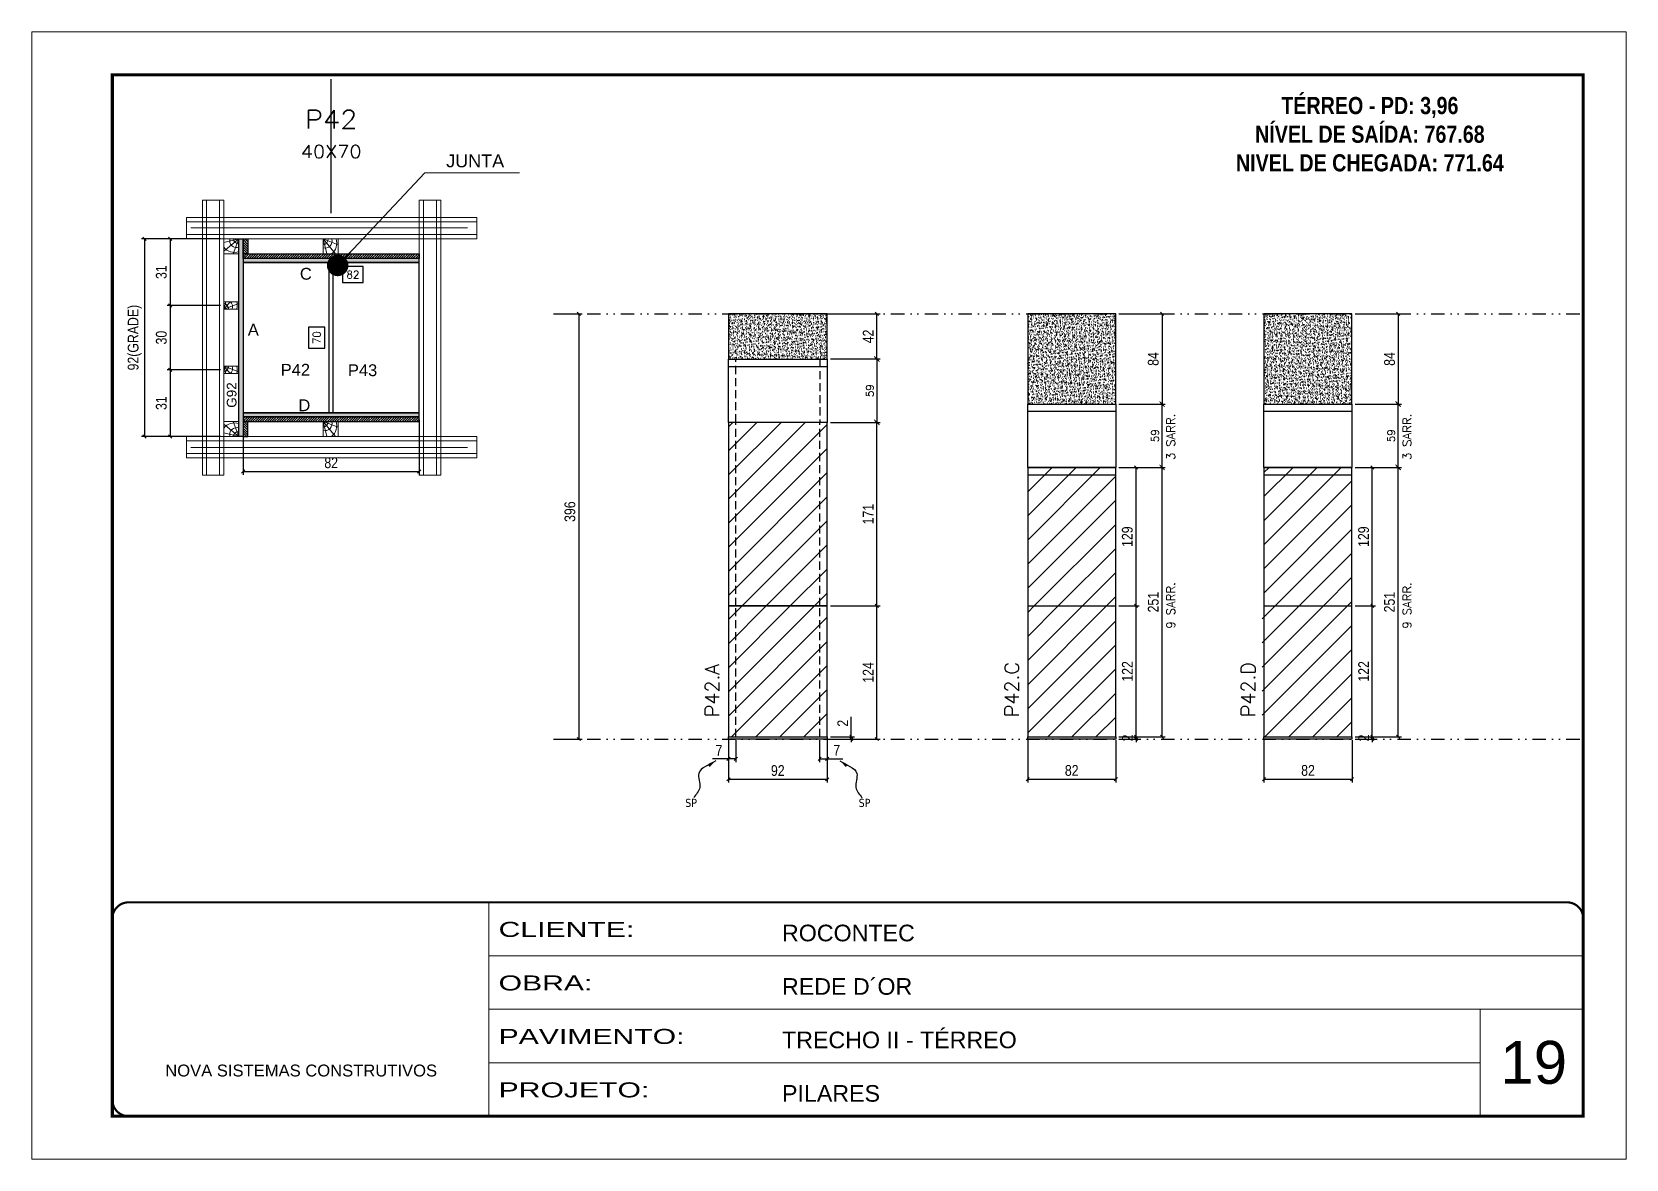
# Model space of a CAD drawing. Extents: x 1945 to 10875, y -3405 to 3369.
# Drawn here: x 5129 to 6614, y -3405 to -2355 of the extents above; entities that cross this region are included whole.
import ezdxf
from ezdxf.enums import TextEntityAlignment as Align

# ---------------------------------------------------------------- set-up
doc = ezdxf.new("R2010")
doc.units = 0
for name, pattern in [('CONTINUO', [0]), ('DASHED', [0.75, 0.5, -0.25]), ('DIVIDE2', [0.625, 0.25, -0.125, 0, -0.125, 0, -0.125]), ('HIDDEN', [0.375, 0.25, -0.125])]:
    doc.linetypes.add(name, pattern=pattern)
for name, color, linetype, lineweight in [('CARIMBO', 255, 'Continuous', 9), ('Folhas', 255, 'Continuous', 9), ('Hachura', 251, 'Continuous', 9), ('Madeira', 126, 'Continuous', 18), ('Perfil Metálico', 224, 'Continuous', 18), ('SARRAFO DE PRESSAO', 251, 'DASHED', 9), ('Texto Seção', 7, 'Continuous', 15)]:
    doc.layers.add(name, color=color, linetype=linetype, lineweight=lineweight)
for name, color, linetype in [('CHAPA', 1, 'Continuous'), ('COTA', 241, 'Continuous'), ('cotas', 4, 'Continuous'), ('MEIO_PONT', 93, 'Continuous'), ('NOMENCLATURA', 7, 'Continuous'), ('Nível', 160, 'Continuous'), ('Painéis', 200, 'Continuous'), ('SARR_2.2x7', 40, 'Continuous'), ('SARRAFO', 251, 'Continuous'), ('Sarrafo de Pressão', 42, 'HIDDEN'), ('texto', 7, 'Continuous'), ('Texto de Titulo', 7, 'Continuous'), ('Texto Qtd Sarr', 242, 'Continuous'), ('TEXTO_GERAL', 7, 'Continuous')]:
    doc.layers.add(name, color=color, linetype=linetype)
doc.styles.add('ARIAL', font='arial.ttf')
doc.styles.add('COTA TECNICA', font='techl___.ttf', dxfattribs={"height": 10})
doc.styles.add('COTA TECNICA 2X', font='techl___.ttf', dxfattribs={"height": 10})
doc.styles.add('COTA TECNICA-50', font='techl___.ttf', dxfattribs={"height": 10})
doc.styles.add('REGUA-120', font='ROMANS.shx', dxfattribs={"height": 15})
doc.styles.add('ROMANC', font='techb___.ttf', dxfattribs={"height": 2.5})
doc.styles.add('ROMANS', font='romans.shx')
doc.styles.add('SANSSERIF', font='sas_____.pfb')
doc.styles.get("Standard").update_dxf_attribs({"font": 'arial.ttf'})
doc.styles.add('Tecnologia', font='')
doc.styles.get('Tecnologia').set_extended_font_data('Forgotten Futurist')
doc.dimstyles.new('3x', dxfattribs={"dimtxt": 10, "dimasz": 5, "dimexe": 7, "dimexo": 5, "dimgap": 4, "dimtad": 1, "dimdec": 4, "dimlfac": 0.333333, "dimdsep": 46, "dimtxsty": 'Standard', "dimblk": 'DOT', "dimcen": 0.09, "dimclrd": 1, "dimclre": 1, "dimclrt": 2, "dimadec": 0, "dimazin": 2, "dimtfac": 1, "dimtdec": 4, "dimtmove": 0, "dimatfit": 3, "dimldrblk": 'DOT', "dimfxl": 1, "dimtolj": 1, "dimtzin": 0, "dimlwd": 9, "dimlwe": 9, "dimarcsym": 0})
doc.dimstyles.new('COTA PAINEL-50', dxfattribs={"dimtxt": 10, "dimasz": 3, "dimexe": 3, "dimexo": 3, "dimgap": 3, "dimtad": 1, "dimdec": 1, "dimzin": 12, "dimdsep": 46, "dimtxsty": 'COTA TECNICA-50', "dimblk1": 'OBLIQUE', "dimblk2": 'OBLIQUE', "dimsah": 1, "dimcen": 0.9, "dimclrd": 4, "dimclre": 4, "dimclrt": 240, "dimadec": 1, "dimazin": 3, "dimtfac": 1, "dimtdec": 1, "dimtmove": 0, "dimatfit": 3, "dimfxl": 1, "dimtolj": 1, "dimtzin": 12, "dimarcsym": 0})
doc.dimstyles.new('Cota Paínel', dxfattribs={"dimtxt": 7, "dimasz": 5, "dimexe": 3, "dimexo": 3, "dimgap": 3, "dimtad": 1, "dimdec": 1, "dimzin": 12, "dimdsep": 46, "dimtxsty": 'ROMANS', "dimblk": 'ARCHTICK', "dimcen": 0, "dimclrd": 4, "dimclre": 4, "dimclrt": 1, "dimadec": 1, "dimazin": 3, "dimtfac": 1, "dimtdec": 1, "dimtmove": 0, "dimatfit": 3, "dimldrblk": 'OBLIQUE', "dimfxl": 1, "dimtolj": 1, "dimtzin": 12, "dimarcsym": 0})
doc.dimstyles.new('PAINEL', dxfattribs={"dimtxt": 10, "dimasz": 3, "dimexe": 3, "dimexo": 3, "dimgap": 3, "dimtad": 1, "dimdec": 1, "dimzin": 12, "dimdsep": 46, "dimtxsty": 'COTA TECNICA', "dimblk1": 'OBLIQUE', "dimblk2": 'OBLIQUE', "dimsah": 1, "dimcen": 0.9, "dimclrd": 4, "dimclre": 4, "dimclrt": 240, "dimadec": 1, "dimazin": 3, "dimtfac": 1, "dimtdec": 1, "dimtmove": 0, "dimatfit": 3, "dimfxl": 1, "dimtolj": 1, "dimtzin": 12, "dimarcsym": 0})
doc.dimstyles.new('SECAO PILAR', dxfattribs={"dimtxt": 10, "dimasz": 3, "dimexe": 3, "dimexo": 3, "dimgap": 3, "dimtad": 1, "dimdec": 1, "dimlfac": 0.5, "dimzin": 12, "dimdsep": 46, "dimtxsty": 'COTA TECNICA 2X', "dimblk1": 'OBLIQUE', "dimblk2": 'OBLIQUE', "dimsah": 1, "dimcen": 0.9, "dimclrd": 256, "dimclre": 256, "dimclrt": 256, "dimadec": 1, "dimazin": 3, "dimtfac": 1, "dimtdec": 1, "dimtmove": 0, "dimatfit": 3, "dimfxl": 1, "dimtolj": 1, "dimtzin": 12, "dimarcsym": 0})
doc.dimstyles.new('SECÇÃO 2', dxfattribs={"dimtxt": 7, "dimasz": 6, "dimexe": 0.18, "dimexo": 2, "dimgap": -4, "dimtad": 3, "dimdec": 1, "dimlfac": 0.5, "dimzin": 12, "dimdsep": 46, "dimtxsty": 'ROMANS', "dimblk": 'ARCHTICK', "dimcen": 0.09, "dimse1": 1, "dimse2": 1, "dimsd1": 1, "dimsd2": 1, "dimclrd": 180, "dimclre": 5, "dimclrt": 1, "dimadec": 0, "dimazin": 3, "dimtfac": 1, "dimtdec": 1, "dimtofl": 0, "dimtmove": 0, "dimatfit": 3, "dimldrblk": 'ARCHTICK', "dimfxl": 1, "dimtolj": 1, "dimtzin": 0, "dimarcsym": 0})
doc.dimstyles.get("Standard").update_dxf_attribs({"dimtxt": 0.18, "dimasz": 0.18, "dimexe": 0.18, "dimexo": 0.0625, "dimgap": 0.09, "dimtad": 0, "dimtih": 1, "dimtoh": 1, "dimdec": 4, "dimzin": 0, "dimdsep": 46, "dimtxsty": 'Standard', "dimcen": 0.09, "dimadec": 0, "dimazin": 0, "dimtfac": 1, "dimtdec": 4, "dimtofl": 0, "dimtmove": 0, "dimatfit": 3, "dimfxl": 1, "dimtolj": 1, "dimtzin": 0, "dimarcsym": 0})
pattern_1 = [(45, (-127013.754, -34148.98), (-11.2253202, 11.2253202), [])]
pattern_2 = [(45, (-127168.287, -34148.98), (-11.2253202, 11.2253202), [])]
pattern_3 = [(50, (-92.494, 59), (5.46554, -0.4781726), [0.5715, -6.2865]), (355, (-92.494, 59), (-1.0573026, 5.7317054), [0.4572, -5.0292175]), (100.451445, (-92.0387, 58.96), (4.4082374, 5.2535326), [0.4857003, -5.3427073]), (46.1842, (-92.494, 60.524), (8.132371, -1.26127), [0.85725, -9.42975]), (96.63556, (-91.8164, 60.419), (7.122124, 7.422784), [0.728551, -8.014068]), (351.18415, (-92.494, 60.524), (7.122124, 7.422784), [0.685799, -7.543792]), (21, (-91.732, 60.143), (4.5484317, -3.067956), [0.5715, -6.2865]), (326, (-91.732, 60.143), (1.854061, 5.525639), [0.4572, -5.0292]), (71.451445, (-91.353, 59.8873), (6.4024926, 2.457683), [0.4857003, -5.342698]), (37.5, (-92.4941, 59), (0.0926581, 2.53665117), [0, -4.96824, 0, -5.1054, 0, -5.04825]), (7.5, (-92.494, 59), (2.0045899, 3.0054172), [0, -2.91084, 0, -4.85394, 0, -1.92405]), (327.5, (-94.1934, 59), (4.06771786, -0.1718623), [0, -1.905, 0, -5.9436, 0, -7.8867]), (317.5, (-94.9554, 59), (4.4438754, 0.7627947), [0, -2.4765, 0, -3.94716, 0, -5.6007])]
pattern_4 = [(45, (14894.4541, 20178.4857), (-1.12253202, 1.12253202), [])]

msp = doc.modelspace()

# ---------------------------------------------------------------- texts
at = {"color": 0, "linetype": 'Continuous', "ltscale": 5, "style": 'ARIAL'}
msp.add_text('JUNTA', height=12, dxfattribs=at).set_placement((5514.62, -2480.65))
at = {"layer": 'CARIMBO', "style": 'ARIAL'}
msp.add_text('19', height=40, dxfattribs=at).set_placement((6496.57, -3334.36))
at = {"layer": 'NOMENCLATURA', "color": 2, "insert": (6375.03, -2388.44), "char_height": 16, "attachment_point": 2, "style": 'ROMANC'}
msp.add_mtext_dynamic_manual_height_columns('\\PTÉRREO - PD: 3,96\\PNÍVEL DE SAÍDA: 767.68\\PNIVEL DE CHEGADA: 771.64', width=300.2766, gutter_width=1, heights=[0], dxfattribs=at)
at = {"layer": 'texto', "color": 0, "char_height": 7.5, "attachment_point": 5}
for insert in [(5742.74, -3072.71), (5904.29, -3072.71)]:
    msp.add_mtext('{\\fTahoma|b0|i0|c0|p34;\\C4;SP}', dxfattribs=dict(at, insert=insert))
at = {"layer": 'Texto Seção', "linetype": 'Continuous', "style": 'ROMANS'}
for s, p in [('3 SARR.', (6193.56, -2753.34)), ('3 SARR.', (6413.63, -2753.34)), ('9 SARR.', (6193.56, -2910.3)), ('9 SARR.', (6413.63, -2910.3))]:
    msp.add_text(s, height=8, rotation=90, dxfattribs=at).set_placement(p)
at = {"layer": 'Texto Seção', "char_height": 13, "width": 285.3299, "attachment_point": 7, "rotation": 90, "style": 'REGUA-120'}
for s, insert in [('P42.A', (5768.97, -2992.75)), ('P42.C', (6047.96, -2992.75)), ('P42.D', (6268.03, -2992.75))]:
    msp.add_mtext(s, dxfattribs=dict(at, insert=insert))
at = {"layer": 'TEXTO_GERAL', "style": 'ARIAL'}
for s, p in [('C', (5383.91, -2579.82)), ('A', (5334.96, -2631.88)), ('P42', (5374.14, -2669.21)), ('P43', (5436.76, -2669.65)), ('D', (5382.51, -2702.32))]:
    msp.add_text(s, height=11, dxfattribs=at).set_placement(p, align=Align.MIDDLE_CENTER)
at = {"layer": 'TEXTO_GERAL', "color": 0, "linetype": 'Continuous', "style": 'SANSSERIF'}
msp.add_text('G92', height=9, rotation=90, dxfattribs=at).set_placement((5314.77, -2704.66), align=Align.MIDDLE_LEFT)

# ---------------------------------------------------------------- blocks, each defined once
blk = doc.blocks.new('9999999999')
at = {"color": 30, "linetype": 'CONTINUO'}
for p, q in [((98564.6, 34230.2), (98564.6, 34429.4)), ((98564.6, 34379.6), (99584, 34379.6)), ((98564.6, 34329.8), (99488, 34329.8)), ((99584, 34329.8), (99488, 34329.8)), ((99488, 34329.8), (99488, 34230.2)), ((98564.6, 34280), (99488, 34280))]:
    blk.add_line(p, q, dxfattribs=at)
at = {"color": 30, "linetype": 'CONTINUO', "const_width": 2}
blk.add_lwpolyline([(99584, 34230.2), (99584, 34414.4, 0.414214), (99569, 34429.4), (98229, 34429.4, 0.414214), (98214, 34414.4), (98214, 34245.2, 0.414214), (98229, 34230.2), (99584, 34230.2)], format="xyb", dxfattribs=at)
at = {"layer": 'Folhas'}
blk.add_lwpolyline([(98139, 34190.2), (99624, 34190.2), (99624, 35240.2), (98139, 35240.2)], close=True, dxfattribs=at)
at = {"layer": 'Folhas', "color": 30, "const_width": 3}
blk.add_lwpolyline([(98214, 34230.2), (99584, 34230.2), (99584, 35200.2), (98214, 35200.2)], close=True, dxfattribs=at)
at = {"color": 7, "linetype": 'Continuous', "ltscale": 5, "style": 'ARIAL'}
for s, height, p in [('ROCONTEC', 15.48, (98837.7, 34393.1)), ('REDE D´OR', 15.48, (98837.7, 34343.3)), ('TRECHO II - TÉRREO', 15.483, (98837.7, 34293.5)), ('NOVA SISTEMAS CONSTRUTIVOS', 11.059, (98263.2, 34267.2)), ('PILARES', 15.48, (98837.7, 34243.7))]:
    blk.add_text(s, height=height, dxfattribs=at).set_placement(p)
at = {"layer": 'Folhas', "color": 7, "style": 'Tecnologia', "width": 1.5}
for s, p in [('CLIENTE:', (98573.7, 34397.2)), ('OBRA:', (98573.7, 34347.3)), ('PAVIMENTO:', (98573.7, 34297.5)), ('PROJETO:', (98573.7, 34247.7))]:
    blk.add_text(s, height=14, dxfattribs=at).set_placement(p)
blk = doc.blocks.new('_Oblique')
at = {"color": 0, "linetype": 'ByBlock', "lineweight": -2}
blk.add_line((-0.5, -0.5), (0.5, 0.5), dxfattribs=at)
blk = doc.blocks.new('*D538')
at = {"layer": 'cotas', "color": 4, "linetype": 'ByBlock', "lineweight": -2, "transparency": 16777216}
for p, q in [((5617.5, -2617.2), (5641.2, -2617.2)), ((5638.2, -2617.2), (5638.2, -3013.2)), ((5617.5, -3013.2), (5641.2, -3013.2))]:
    blk.add_line(p, q, dxfattribs=at)
at = {"layer": 'Defpoints', "color": 0, "linetype": 'ByBlock', "transparency": 16777216}
for p in [(5614.5, -2617.2), (5614.5, -3013.2), (5638.2, -3013.2)]:
    blk.add_point(p, dxfattribs=at)
at = {"layer": 'cotas', "color": 4, "linetype": 'ByBlock', "lineweight": -2, "transparency": 16777216, "xscale": 3, "yscale": 3, "zscale": 3}
for p, rotation in [((5638.2, -2617.2), 90), ((5638.2, -3013.2), 270)]:
    blk.add_blockref('_Oblique', p, dxfattribs=dict(at, rotation=rotation))
at = {"layer": 'cotas', "color": 240, "linetype": 'ByBlock', "transparency": 16777216, "insert": (5629.9, -2801.4), "char_height": 10, "attachment_point": 5, "rotation": 90, "style": 'COTA TECNICA'}
blk.add_mtext('\\A1;396', dxfattribs=at)
blk = doc.blocks.new('*D487')
at = {"layer": 'COTA', "color": 4, "lineweight": -2, "transparency": 16777216}
for p, q in [((5777.5, -3014.2), (5777.5, -3053.7)), ((5869.5, -3014.2), (5869.5, -3053.7)), ((5777.5, -3050.7), (5869.5, -3050.7))]:
    blk.add_line(p, q, dxfattribs=at)
at = {"layer": 'Defpoints', "color": 0, "transparency": 16777216}
for p in [(5777.5, -3011.2), (5869.5, -3011.2), (5869.5, -3050.7)]:
    blk.add_point(p, dxfattribs=at)
at = {"layer": 'COTA', "color": 4, "lineweight": -2, "transparency": 16777216, "xscale": 3, "yscale": 3, "zscale": 3, "rotation": 180}
blk.add_blockref('_Oblique', (5777.5, -3050.7), dxfattribs=at)
at = {"layer": 'COTA', "color": 4, "lineweight": -2, "transparency": 16777216, "xscale": 3, "yscale": 3, "zscale": 3}
blk.add_blockref('_Oblique', (5869.5, -3050.7), dxfattribs=at)
at = {"layer": 'COTA', "color": 240, "transparency": 16777216, "insert": (5823.5, -3042.6), "char_height": 10, "attachment_point": 5, "style": 'COTA TECNICA'}
blk.add_mtext('\\A1;92', dxfattribs=at)
blk = doc.blocks.new('*D488')
at = {"layer": 'COTA', "color": 4, "lineweight": -2, "transparency": 16777216}
for p, q in [((5872.5, -2617.2), (5918.8, -2617.2)), ((5915.8, -2659.2), (5915.8, -2617.2)), ((5872.5, -2659.2), (5918.8, -2659.2))]:
    blk.add_line(p, q, dxfattribs=at)
at = {"layer": 'Defpoints', "color": 0, "transparency": 16777216}
for p in [(5869.5, -2617.2), (5915.8, -2617.2), (5869.5, -2659.2)]:
    blk.add_point(p, dxfattribs=at)
at = {"layer": 'COTA', "color": 4, "lineweight": -2, "transparency": 16777216, "xscale": 3, "yscale": 3, "zscale": 3}
for p, rotation in [((5915.8, -2617.2), 90), ((5915.8, -2659.2), 270)]:
    blk.add_blockref('_Oblique', p, dxfattribs=dict(at, rotation=rotation))
at = {"layer": 'COTA', "color": 240, "transparency": 16777216, "insert": (5907.7, -2638.2), "char_height": 10, "attachment_point": 5, "rotation": 90, "style": 'COTA TECNICA'}
blk.add_mtext('\\A1;42', dxfattribs=at)
blk = doc.blocks.new('*D489')
at = {"layer": 'COTA', "color": 4, "lineweight": -2, "transparency": 16777216}
for p, q in [((5784.5, -3014.2), (5784.5, -3034.7)), ((5777.5, -3016.2), (5777.5, -3034.7)), ((5777.5, -3031.7), (5762.8, -3031.7)), ((5784.5, -3031.7), (5777.5, -3031.7))]:
    blk.add_line(p, q, dxfattribs=at)
at = {"layer": 'Defpoints', "color": 0, "transparency": 16777216}
for p in [(5777.5, -3013.2), (5784.5, -3011.2), (5777.5, -3031.7)]:
    blk.add_point(p, dxfattribs=at)
at = {"layer": 'COTA', "color": 4, "lineweight": -2, "transparency": 16777216, "xscale": 3, "yscale": 3, "zscale": 3, "rotation": 180}
blk.add_blockref('_Oblique', (5777.5, -3031.7), dxfattribs=at)
at = {"layer": 'COTA', "color": 4, "lineweight": -2, "transparency": 16777216, "xscale": 3, "yscale": 3, "zscale": 3}
blk.add_blockref('_Oblique', (5784.5, -3031.7), dxfattribs=at)
at = {"layer": 'COTA', "color": 240, "transparency": 16777216, "insert": (5768.7, -3023.7), "char_height": 10, "attachment_point": 5, "style": 'COTA TECNICA-50'}
blk.add_mtext('\\A1;7', dxfattribs=at)
blk = doc.blocks.new('*D490')
at = {"layer": 'COTA', "color": 4, "lineweight": -2, "transparency": 16777216}
for p, q in [((5862.5, -3014.2), (5862.5, -3034.7)), ((5869.5, -3016.2), (5869.5, -3034.7)), ((5862.5, -3031.7), (5869.5, -3031.7)), ((5869.5, -3031.7), (5884.2, -3031.7))]:
    blk.add_line(p, q, dxfattribs=at)
at = {"layer": 'Defpoints', "color": 0, "transparency": 16777216}
for p in [(5862.5, -3011.2), (5869.5, -3013.2), (5869.5, -3031.7)]:
    blk.add_point(p, dxfattribs=at)
at = {"layer": 'COTA', "color": 4, "lineweight": -2, "transparency": 16777216, "xscale": 3, "yscale": 3, "zscale": 3, "rotation": 180}
blk.add_blockref('_Oblique', (5862.5, -3031.7), dxfattribs=at)
at = {"layer": 'COTA', "color": 4, "lineweight": -2, "transparency": 16777216, "xscale": 3, "yscale": 3, "zscale": 3}
blk.add_blockref('_Oblique', (5869.5, -3031.7), dxfattribs=at)
at = {"layer": 'COTA', "color": 240, "transparency": 16777216, "insert": (5878.4, -3023.7), "char_height": 10, "attachment_point": 5, "style": 'COTA TECNICA-50'}
blk.add_mtext('\\A1;7', dxfattribs=at)
blk = doc.blocks.new('*D491')
at = {"layer": 'COTA', "color": 4, "lineweight": -2, "transparency": 16777216}
for p, q in [((5872.5, -2889.2), (5918.8, -2889.2)), ((5915.8, -3013.2), (5915.8, -2889.2)), ((5872.5, -3013.2), (5918.8, -3013.2))]:
    blk.add_line(p, q, dxfattribs=at)
at = {"layer": 'Defpoints', "color": 0, "transparency": 16777216}
for p in [(5869.5, -2889.2), (5915.8, -2889.2), (5869.5, -3013.2)]:
    blk.add_point(p, dxfattribs=at)
at = {"layer": 'COTA', "color": 4, "lineweight": -2, "transparency": 16777216, "xscale": 3, "yscale": 3, "zscale": 3}
for p, rotation in [((5915.8, -2889.2), 90), ((5915.8, -3013.2), 270)]:
    blk.add_blockref('_Oblique', p, dxfattribs=dict(at, rotation=rotation))
at = {"layer": 'COTA', "color": 240, "transparency": 16777216, "insert": (5907.7, -2951.2), "char_height": 10, "attachment_point": 5, "rotation": 90, "style": 'COTA TECNICA-50'}
blk.add_mtext('\\A1;124', dxfattribs=at)
blk = doc.blocks.new('*D492')
at = {"layer": 'COTA', "color": 4, "lineweight": -2, "transparency": 16777216}
for p, q in [((5892, -3011.2), (5892, -2992.4)), ((5872.5, -3011.2), (5895, -3011.2)), ((5872.5, -3013.2), (5895, -3013.2)), ((5892, -3013.2), (5892, -3011.2)), ((5892, -3013.2), (5892, -3016.2))]:
    blk.add_line(p, q, dxfattribs=at)
at = {"layer": 'Defpoints', "color": 0, "transparency": 16777216}
for p in [(5869.5, -3011.2), (5869.5, -3013.2), (5892, -3013.2)]:
    blk.add_point(p, dxfattribs=at)
at = {"layer": 'COTA', "color": 4, "lineweight": -2, "transparency": 16777216, "xscale": 3, "yscale": 3, "zscale": 3}
for p, rotation in [((5892, -3011.2), 270), ((5892, -3013.2), 90)]:
    blk.add_blockref('_Oblique', p, dxfattribs=dict(at, rotation=rotation))
at = {"layer": 'COTA', "color": 240, "transparency": 16777216, "insert": (5884, -2998.5), "char_height": 10, "attachment_point": 5, "rotation": 90, "style": 'COTA TECNICA-50'}
blk.add_mtext('\\A1;2', dxfattribs=at)
blk = doc.blocks.new('*D493')
at = {"layer": 'COTA', "color": 180, "lineweight": -2, "transparency": 16777216}
for p, q in [((5401.5, -2629.7), (5386.5, -2629.7)), ((5386.5, -2629.7), (5386.5, -2649)), ((5401.5, -2649), (5401.5, -2629.7)), ((5386.5, -2649), (5401.5, -2649))]:
    blk.add_line(p, q, dxfattribs=at)
at = {"layer": 'Defpoints', "color": 0, "transparency": 16777216}
for p in [(5325.5, -2569.3), (5325.5, -2709.3), (5405.5, -2709.3)]:
    blk.add_point(p, dxfattribs=at)
at = {"layer": 'COTA', "color": 1, "transparency": 16777216, "insert": (5394, -2639.3), "char_height": 7, "attachment_point": 5, "rotation": 90, "style": 'ROMANS'}
blk.add_mtext('\\A1;70', dxfattribs=at)
blk = doc.blocks.new('_ArchTick')
at = {"color": 0, "linetype": 'ByBlock', "const_width": 0.15}
blk.add_lwpolyline([(-0.5, -0.5), (0.5, 0.5)], dxfattribs=at)
blk = doc.blocks.new('*D494')
at = {"layer": 'COTA', "color": 180, "lineweight": -2, "transparency": 16777216}
for p, q in [((5437.4, -2573.1), (5418, -2573.1)), ((5418, -2573.1), (5418, -2588.1)), ((5437.4, -2588.1), (5437.4, -2573.1)), ((5418, -2588.1), (5437.4, -2588.1))]:
    blk.add_line(p, q, dxfattribs=at)
at = {"layer": 'Defpoints', "color": 0, "transparency": 16777216}
for p in [(5325.5, -2569.3), (5489.5, -2569.3), (5489.5, -2592.1)]:
    blk.add_point(p, dxfattribs=at)
at = {"layer": 'COTA', "color": 1, "transparency": 16777216, "insert": (5427.7, -2580.6), "char_height": 7, "attachment_point": 5, "style": 'ROMANS'}
blk.add_mtext('\\A1;82', dxfattribs=at)
blk = doc.blocks.new('titulo1')
at = {"layer": 'Defpoints', "color": 252, "linetype": 'HIDDEN', "ltscale": 2}
blk.add_line((0, 0), (0, 125), dxfattribs=at)
at = {"layer": 'Defpoints', "style": 'ROMANS', "oblique": 15}
blk.add_attdef('FOLHA', text='', height=10, dxfattribs=at).set_placement((0, 15.6), align=Align.MIDDLE_CENTER)
at = {"layer": 'Texto Qtd Sarr', "color": 3, "style": 'ROMANS', "oblique": 15}
for tag, height, p in [('TITULO', 17, (0, 71.4)), ('SEÇÃO', 12, (0, 41.5))]:
    blk.add_attdef(tag, text='', height=height, dxfattribs=at).set_placement(p, align=Align.MIDDLE_CENTER)
blk = doc.blocks.new('*D495')
at = {"layer": 'COTA', "lineweight": -2, "transparency": 16777216}
for p, q in [((5304.5, -2547.3), (5230.7, -2547.3)), ((5233.7, -2547.3), (5233.7, -2731.3)), ((5304.5, -2731.3), (5230.7, -2731.3))]:
    blk.add_line(p, q, dxfattribs=at)
at = {"layer": 'Defpoints', "color": 0, "transparency": 16777216}
for p in [(5307.5, -2547.3), (5233.7, -2731.3), (5307.5, -2731.3)]:
    blk.add_point(p, dxfattribs=at)
at = {"layer": 'COTA', "lineweight": -2, "transparency": 16777216, "xscale": 3, "yscale": 3, "zscale": 3}
for p, rotation in [((5233.7, -2547.3), 90), ((5233.7, -2731.3), 270)]:
    blk.add_blockref('_Oblique', p, dxfattribs=dict(at, rotation=rotation))
at = {"layer": 'COTA', "transparency": 16777216, "insert": (5224.5, -2639.3), "char_height": 10, "attachment_point": 5, "rotation": 90, "style": 'COTA TECNICA 2X'}
blk.add_mtext('\\A1;92(GRADE)', dxfattribs=at)
blk = doc.blocks.new('*D496')
at = {"layer": 'COTA', "lineweight": -2, "transparency": 16777216}
for p, q in [((5304.5, -2669.3), (5254.6, -2669.3)), ((5257.6, -2669.3), (5257.6, -2731.3)), ((5304.5, -2731.3), (5254.6, -2731.3))]:
    blk.add_line(p, q, dxfattribs=at)
at = {"layer": 'Defpoints', "color": 0, "transparency": 16777216}
for p in [(5307.5, -2669.3), (5257.6, -2731.3), (5307.5, -2731.3)]:
    blk.add_point(p, dxfattribs=at)
at = {"layer": 'COTA', "lineweight": -2, "transparency": 16777216, "xscale": 3, "yscale": 3, "zscale": 3}
for p, rotation in [((5257.6, -2669.3), 90), ((5257.6, -2731.3), 270)]:
    blk.add_blockref('_Oblique', p, dxfattribs=dict(at, rotation=rotation))
at = {"layer": 'COTA', "transparency": 16777216, "insert": (5249.3, -2700.3), "char_height": 10, "attachment_point": 5, "rotation": 90, "style": 'COTA TECNICA 2X'}
blk.add_mtext('\\A1;31', dxfattribs=at)
blk = doc.blocks.new('PONTALETE')
at = {"layer": 'Madeira'}
for q in [(2.71, 7), (7, 5.76), (7, 1.74)]:
    blk.add_line((0, 0), q, dxfattribs=at)
blk.add_lwpolyline([(0, 0), (7, 0), (7, 7), (0, 7)], close=True, dxfattribs=at)
for centre, radius, start, end in [((2.04, 0.06), 6.23, 37.28179, 109.09128), ((1.09, 0.9), 3.19, 343.60304, 109.98471), ((-0.21, -0.78), 3.09, 14.63219, 86.0383)]:
    blk.add_arc(centre, radius, start, end, dxfattribs=at)
blk = doc.blocks.new('MEIO PONTALETE')
at = {"layer": 'Madeira'}
for q in [(2.71, 7), (3.5, 2.88), (3.5, 0.87)]:
    blk.add_line((0, 0), q, dxfattribs=at)
blk.add_lwpolyline([(0, 0), (3.5, 0), (3.5, 7), (0, 7)], close=True, dxfattribs=at)
for centre, radius, start, end in [((2.04, 0.06), 6.23, 76.44987, 109.09128), ((1.09, 0.9), 3.19, 40.90626, 109.98471), ((-0.21, -0.78), 3.09, 14.63219, 86.0383)]:
    blk.add_arc(centre, radius, start, end, dxfattribs=at)
blk = doc.blocks.new('*D507')
at = {"layer": 'COTA', "lineweight": -2, "transparency": 16777216}
for p, q in [((5304.5, -2547.3), (5254.6, -2547.3)), ((5257.6, -2547.3), (5257.6, -2609.3)), ((5304.5, -2609.3), (5254.6, -2609.3))]:
    blk.add_line(p, q, dxfattribs=at)
at = {"layer": 'Defpoints', "color": 0, "transparency": 16777216}
for p in [(5307.5, -2547.3), (5257.6, -2609.3), (5307.5, -2609.3)]:
    blk.add_point(p, dxfattribs=at)
at = {"layer": 'COTA', "lineweight": -2, "transparency": 16777216, "xscale": 3, "yscale": 3, "zscale": 3}
for p, rotation in [((5257.6, -2547.3), 90), ((5257.6, -2609.3), 270)]:
    blk.add_blockref('_Oblique', p, dxfattribs=dict(at, rotation=rotation))
at = {"layer": 'COTA', "transparency": 16777216, "insert": (5249.3, -2578.3), "char_height": 10, "attachment_point": 5, "rotation": 90, "style": 'COTA TECNICA 2X'}
blk.add_mtext('\\A1;31', dxfattribs=at)
blk = doc.blocks.new('*D508')
at = {"layer": 'COTA', "lineweight": -2, "transparency": 16777216}
for p, q in [((5304.5, -2609.3), (5254.6, -2609.3)), ((5257.6, -2609.3), (5257.6, -2669.3)), ((5304.5, -2669.3), (5254.6, -2669.3))]:
    blk.add_line(p, q, dxfattribs=at)
at = {"layer": 'Defpoints', "color": 0, "transparency": 16777216}
for p in [(5307.5, -2609.3), (5257.6, -2669.3), (5307.5, -2669.3)]:
    blk.add_point(p, dxfattribs=at)
at = {"layer": 'COTA', "lineweight": -2, "transparency": 16777216, "xscale": 3, "yscale": 3, "zscale": 3}
for p, rotation in [((5257.6, -2609.3), 90), ((5257.6, -2669.3), 270)]:
    blk.add_blockref('_Oblique', p, dxfattribs=dict(at, rotation=rotation))
at = {"layer": 'COTA', "transparency": 16777216, "insert": (5249.3, -2639.3), "char_height": 10, "attachment_point": 5, "rotation": 90, "style": 'COTA TECNICA 2X'}
blk.add_mtext('\\A1;30', dxfattribs=at)
blk = doc.blocks.new('*D543')
at = {"layer": 'COTA', "lineweight": -2, "transparency": 16777216}
for p, q in [((5325.5, -2715.9), (5325.5, -2767)), ((5489.5, -2715.9), (5489.5, -2767)), ((5325.5, -2764), (5489.5, -2764))]:
    blk.add_line(p, q, dxfattribs=at)
at = {"layer": 'Defpoints', "color": 0, "transparency": 16777216}
for p in [(5325.5, -2712.9), (5489.5, -2712.9), (5489.5, -2764)]:
    blk.add_point(p, dxfattribs=at)
at = {"layer": 'COTA', "lineweight": -2, "transparency": 16777216, "xscale": 3, "yscale": 3, "zscale": 3, "rotation": 180}
blk.add_blockref('_Oblique', (5325.5, -2764), dxfattribs=at)
at = {"layer": 'COTA', "lineweight": -2, "transparency": 16777216, "xscale": 3, "yscale": 3, "zscale": 3}
blk.add_blockref('_Oblique', (5489.5, -2764), dxfattribs=at)
at = {"layer": 'COTA', "transparency": 16777216, "insert": (5407.5, -2755.9), "char_height": 10, "attachment_point": 5, "style": 'COTA TECNICA 2X'}
blk.add_mtext('\\A1;82', dxfattribs=at)
blk = doc.blocks.new('*D509')
at = {"layer": 'COTA', "color": 4, "lineweight": -2, "transparency": 16777216}
for p, q in [((6056.3, -3014.2), (6056.3, -3053.6)), ((6138.3, -3014.2), (6138.3, -3053.6)), ((6056.3, -3050.6), (6138.3, -3050.6))]:
    blk.add_line(p, q, dxfattribs=at)
at = {"layer": 'Defpoints', "color": 0, "transparency": 16777216}
for p in [(6056.3, -3011.2), (6138.3, -3011.2), (6138.3, -3050.6)]:
    blk.add_point(p, dxfattribs=at)
at = {"layer": 'COTA', "color": 4, "lineweight": -2, "transparency": 16777216, "xscale": 3, "yscale": 3, "zscale": 3, "rotation": 180}
blk.add_blockref('_Oblique', (6056.3, -3050.6), dxfattribs=at)
at = {"layer": 'COTA', "color": 4, "lineweight": -2, "transparency": 16777216, "xscale": 3, "yscale": 3, "zscale": 3}
blk.add_blockref('_Oblique', (6138.3, -3050.6), dxfattribs=at)
at = {"layer": 'COTA', "color": 240, "transparency": 16777216, "insert": (6097.3, -3042.5), "char_height": 10, "attachment_point": 5, "style": 'COTA TECNICA'}
blk.add_mtext('\\A1;82', dxfattribs=at)
blk = doc.blocks.new('*D510')
at = {"layer": 'COTA', "color": 4, "lineweight": -2, "transparency": 16777216}
for p, q in [((6141.3, -3011.2), (6160.2, -3011.2)), ((6141.3, -3013.2), (6160.2, -3013.2)), ((6157.2, -3011.2), (6157.2, -3008.2)), ((6157.2, -3013.2), (6157.2, -3011.2)), ((6157.2, -3013.2), (6157.2, -3016.2))]:
    blk.add_line(p, q, dxfattribs=at)
at = {"layer": 'Defpoints', "color": 0, "transparency": 16777216}
for p in [(6138.3, -3011.2), (6138.3, -3013.2), (6157.2, -3011.2)]:
    blk.add_point(p, dxfattribs=at)
at = {"layer": 'COTA', "color": 4, "lineweight": -2, "transparency": 16777216, "xscale": 3, "yscale": 3, "zscale": 3}
for p, rotation in [((6157.2, -3011.2), 270), ((6157.2, -3013.2), 90)]:
    blk.add_blockref('_Oblique', p, dxfattribs=dict(at, rotation=rotation))
at = {"layer": 'COTA', "color": 240, "transparency": 16777216, "insert": (6149.2, -3012.2), "char_height": 10, "attachment_point": 5, "rotation": 90, "style": 'COTA TECNICA-50'}
blk.add_mtext('\\A1;2', dxfattribs=at)
blk = doc.blocks.new('*D544')
at = {"layer": 'COTA', "color": 4, "linetype": 'ByBlock', "lineweight": -2, "transparency": 16777216}
for p, q in [((6141.3, -2617.2), (6184.4, -2617.2)), ((6181.4, -2617.2), (6181.4, -2701.2)), ((6141.3, -2701.2), (6184.4, -2701.2))]:
    blk.add_line(p, q, dxfattribs=at)
at = {"layer": 'Defpoints', "color": 0, "linetype": 'ByBlock', "transparency": 16777216}
for p in [(6138.3, -2617.2), (6138.3, -2701.2), (6181.4, -2701.2)]:
    blk.add_point(p, dxfattribs=at)
at = {"layer": 'COTA', "color": 4, "linetype": 'ByBlock', "lineweight": -2, "transparency": 16777216, "xscale": 3, "yscale": 3, "zscale": 3}
for p, rotation in [((6181.4, -2617.2), 90), ((6181.4, -2701.2), 270)]:
    blk.add_blockref('_Oblique', p, dxfattribs=dict(at, rotation=rotation))
at = {"layer": 'COTA', "color": 240, "linetype": 'ByBlock', "transparency": 16777216, "insert": (6173.3, -2659.2), "char_height": 10, "attachment_point": 5, "rotation": 90, "style": 'COTA TECNICA'}
blk.add_mtext('\\A1;84', dxfattribs=at)
blk = doc.blocks.new('*D545')
at = {"layer": 'COTA', "color": 4, "linetype": 'ByBlock', "lineweight": -2, "transparency": 16777216}
for p, q in [((6141.3, -2760.2), (6184.4, -2760.2)), ((6181.4, -3011.2), (6181.4, -2760.2)), ((6141.3, -3011.2), (6184.4, -3011.2))]:
    blk.add_line(p, q, dxfattribs=at)
at = {"layer": 'Defpoints', "color": 0, "linetype": 'ByBlock', "transparency": 16777216}
for p in [(6138.3, -2760.2), (6181.4, -2760.2), (6138.3, -3011.2)]:
    blk.add_point(p, dxfattribs=at)
at = {"layer": 'COTA', "color": 4, "linetype": 'ByBlock', "lineweight": -2, "transparency": 16777216, "xscale": 3, "yscale": 3, "zscale": 3}
for p, rotation in [((6181.4, -2760.2), 90), ((6181.4, -3011.2), 270)]:
    blk.add_blockref('_Oblique', p, dxfattribs=dict(at, rotation=rotation))
at = {"layer": 'COTA', "color": 240, "linetype": 'ByBlock', "transparency": 16777216, "insert": (6173.3, -2885.7), "char_height": 10, "attachment_point": 5, "rotation": 90, "style": 'COTA TECNICA'}
blk.add_mtext('\\A1;251', dxfattribs=at)
blk = doc.blocks.new('*D511')
at = {"layer": 'COTA', "color": 4, "lineweight": -2, "transparency": 16777216}
for p, q in [((6276.4, -3014.2), (6276.4, -3053.6)), ((6358.4, -3014.2), (6358.4, -3053.6)), ((6276.4, -3050.6), (6358.4, -3050.6))]:
    blk.add_line(p, q, dxfattribs=at)
at = {"layer": 'Defpoints', "color": 0, "transparency": 16777216}
for p in [(6276.4, -3011.2), (6358.4, -3011.2), (6358.4, -3050.6)]:
    blk.add_point(p, dxfattribs=at)
at = {"layer": 'COTA', "color": 4, "lineweight": -2, "transparency": 16777216, "xscale": 3, "yscale": 3, "zscale": 3, "rotation": 180}
blk.add_blockref('_Oblique', (6276.4, -3050.6), dxfattribs=at)
at = {"layer": 'COTA', "color": 4, "lineweight": -2, "transparency": 16777216, "xscale": 3, "yscale": 3, "zscale": 3}
blk.add_blockref('_Oblique', (6358.4, -3050.6), dxfattribs=at)
at = {"layer": 'COTA', "color": 240, "transparency": 16777216, "insert": (6317.4, -3042.5), "char_height": 10, "attachment_point": 5, "style": 'COTA TECNICA'}
blk.add_mtext('\\A1;82', dxfattribs=at)
blk = doc.blocks.new('*D512')
at = {"layer": 'COTA', "color": 4, "lineweight": -2, "transparency": 16777216}
for p, q in [((6361.4, -3011.2), (6380.3, -3011.2)), ((6361.4, -3013.2), (6380.3, -3013.2)), ((6377.3, -3011.2), (6377.3, -3008.2)), ((6377.3, -3013.2), (6377.3, -3011.2)), ((6377.3, -3013.2), (6377.3, -3016.2))]:
    blk.add_line(p, q, dxfattribs=at)
at = {"layer": 'Defpoints', "color": 0, "transparency": 16777216}
for p in [(6358.4, -3011.2), (6358.4, -3013.2), (6377.3, -3011.2)]:
    blk.add_point(p, dxfattribs=at)
at = {"layer": 'COTA', "color": 4, "lineweight": -2, "transparency": 16777216, "xscale": 3, "yscale": 3, "zscale": 3}
for p, rotation in [((6377.3, -3011.2), 270), ((6377.3, -3013.2), 90)]:
    blk.add_blockref('_Oblique', p, dxfattribs=dict(at, rotation=rotation))
at = {"layer": 'COTA', "color": 240, "transparency": 16777216, "insert": (6369.3, -3012.2), "char_height": 10, "attachment_point": 5, "rotation": 90, "style": 'COTA TECNICA-50'}
blk.add_mtext('\\A1;2', dxfattribs=at)
blk = doc.blocks.new('*D546')
at = {"layer": 'COTA', "color": 4, "linetype": 'ByBlock', "lineweight": -2, "transparency": 16777216}
for p, q in [((6361.4, -2617.2), (6404.4, -2617.2)), ((6401.4, -2617.2), (6401.4, -2701.2)), ((6361.4, -2701.2), (6404.4, -2701.2))]:
    blk.add_line(p, q, dxfattribs=at)
at = {"layer": 'Defpoints', "color": 0, "linetype": 'ByBlock', "transparency": 16777216}
for p in [(6358.4, -2617.2), (6358.4, -2701.2), (6401.4, -2701.2)]:
    blk.add_point(p, dxfattribs=at)
at = {"layer": 'COTA', "color": 4, "linetype": 'ByBlock', "lineweight": -2, "transparency": 16777216, "xscale": 3, "yscale": 3, "zscale": 3}
for p, rotation in [((6401.4, -2617.2), 90), ((6401.4, -2701.2), 270)]:
    blk.add_blockref('_Oblique', p, dxfattribs=dict(at, rotation=rotation))
at = {"layer": 'COTA', "color": 240, "linetype": 'ByBlock', "transparency": 16777216, "insert": (6393.4, -2659.2), "char_height": 10, "attachment_point": 5, "rotation": 90, "style": 'COTA TECNICA'}
blk.add_mtext('\\A1;84', dxfattribs=at)
blk = doc.blocks.new('*D547')
at = {"layer": 'COTA', "color": 4, "linetype": 'ByBlock', "lineweight": -2, "transparency": 16777216}
for p, q in [((6361.4, -2760.2), (6404.4, -2760.2)), ((6401.4, -3011.2), (6401.4, -2760.2)), ((6361.4, -3011.2), (6404.4, -3011.2))]:
    blk.add_line(p, q, dxfattribs=at)
at = {"layer": 'Defpoints', "color": 0, "linetype": 'ByBlock', "transparency": 16777216}
for p in [(6358.4, -2760.2), (6401.4, -2760.2), (6358.4, -3011.2)]:
    blk.add_point(p, dxfattribs=at)
at = {"layer": 'COTA', "color": 4, "linetype": 'ByBlock', "lineweight": -2, "transparency": 16777216, "xscale": 3, "yscale": 3, "zscale": 3}
for p, rotation in [((6401.4, -2760.2), 90), ((6401.4, -3011.2), 270)]:
    blk.add_blockref('_Oblique', p, dxfattribs=dict(at, rotation=rotation))
at = {"layer": 'COTA', "color": 240, "linetype": 'ByBlock', "transparency": 16777216, "insert": (6393.3, -2885.7), "char_height": 10, "attachment_point": 5, "rotation": 90, "style": 'COTA TECNICA'}
blk.add_mtext('\\A1;251', dxfattribs=at)
blk = doc.blocks.new('_Dot')
at = {"color": 0, "linetype": 'ByBlock', "lineweight": -2}
blk.add_line((-0.5, 0), (-1, 0), dxfattribs=at)
at = {"color": 0, "linetype": 'ByBlock', "const_width": 0.5}
blk.add_lwpolyline([(-0.25, 0, 1), (0.25, 0, 1)], format="xyb", close=True, dxfattribs=at)
blk = doc.blocks.new('*D548')
at = {"layer": 'COTA', "color": 4, "linetype": 'ByBlock', "lineweight": -2, "transparency": 16777216}
for p, q in [((5872.5, -2718.2), (5918.8, -2718.2)), ((5915.8, -2889.2), (5915.8, -2718.2)), ((5872.5, -2889.2), (5918.8, -2889.2))]:
    blk.add_line(p, q, dxfattribs=at)
at = {"layer": 'Defpoints', "color": 0, "linetype": 'ByBlock', "transparency": 16777216}
for p in [(5869.5, -2718.2), (5915.8, -2718.2), (5869.5, -2889.2)]:
    blk.add_point(p, dxfattribs=at)
at = {"layer": 'COTA', "color": 4, "linetype": 'ByBlock', "lineweight": -2, "transparency": 16777216, "xscale": 3, "yscale": 3, "zscale": 3}
for p, rotation in [((5915.8, -2718.2), 90), ((5915.8, -2889.2), 270)]:
    blk.add_blockref('_Oblique', p, dxfattribs=dict(at, rotation=rotation))
at = {"layer": 'COTA', "color": 240, "linetype": 'ByBlock', "transparency": 16777216, "insert": (5907.7, -2803.7), "char_height": 10, "attachment_point": 5, "rotation": 90, "style": 'COTA TECNICA'}
blk.add_mtext('\\A1;171', dxfattribs=at)
blk = doc.blocks.new('*D549')
at = {"layer": 'COTA', "color": 4, "linetype": 'ByBlock', "lineweight": -2, "transparency": 16777216}
for p, q in [((6141.3, -2889.2), (6160.2, -2889.2)), ((6157.2, -3011.2), (6157.2, -2889.2)), ((6141.3, -3011.2), (6160.2, -3011.2))]:
    blk.add_line(p, q, dxfattribs=at)
at = {"layer": 'Defpoints', "color": 0, "linetype": 'ByBlock', "transparency": 16777216}
for p in [(6138.3, -2889.2), (6157.2, -2889.2), (6138.3, -3011.2)]:
    blk.add_point(p, dxfattribs=at)
at = {"layer": 'COTA', "color": 4, "linetype": 'ByBlock', "lineweight": -2, "transparency": 16777216, "xscale": 3, "yscale": 3, "zscale": 3}
for p, rotation in [((6157.2, -2889.2), 90), ((6157.2, -3011.2), 270)]:
    blk.add_blockref('_Oblique', p, dxfattribs=dict(at, rotation=rotation))
at = {"layer": 'COTA', "color": 240, "linetype": 'ByBlock', "transparency": 16777216, "insert": (6149.1, -2950.2), "char_height": 10, "attachment_point": 5, "rotation": 90, "style": 'COTA TECNICA'}
blk.add_mtext('\\A1;122', dxfattribs=at)
blk = doc.blocks.new('*D550')
at = {"layer": 'COTA', "color": 4, "linetype": 'ByBlock', "lineweight": -2, "transparency": 16777216}
for p, q in [((6141.3, -2760.2), (6160.2, -2760.2)), ((6157.2, -2889.2), (6157.2, -2760.2)), ((6141.3, -2889.2), (6160.2, -2889.2))]:
    blk.add_line(p, q, dxfattribs=at)
at = {"layer": 'Defpoints', "color": 0, "linetype": 'ByBlock', "transparency": 16777216}
for p in [(6138.3, -2760.2), (6157.2, -2760.2), (6138.3, -2889.2)]:
    blk.add_point(p, dxfattribs=at)
at = {"layer": 'COTA', "color": 4, "linetype": 'ByBlock', "lineweight": -2, "transparency": 16777216, "xscale": 3, "yscale": 3, "zscale": 3}
for p, rotation in [((6157.2, -2760.2), 90), ((6157.2, -2889.2), 270)]:
    blk.add_blockref('_Oblique', p, dxfattribs=dict(at, rotation=rotation))
at = {"layer": 'COTA', "color": 240, "linetype": 'ByBlock', "transparency": 16777216, "insert": (6149.1, -2824.7), "char_height": 10, "attachment_point": 5, "rotation": 90, "style": 'COTA TECNICA'}
blk.add_mtext('\\A1;129', dxfattribs=at)
blk = doc.blocks.new('*D551')
at = {"layer": 'COTA', "color": 4, "linetype": 'ByBlock', "lineweight": -2, "transparency": 16777216}
for p, q in [((6141.3, -2889.2), (6160.2, -2889.2)), ((6157.2, -3011.2), (6157.2, -2889.2)), ((6141.3, -3011.2), (6160.2, -3011.2))]:
    blk.add_line(p, q, dxfattribs=at)
at = {"layer": 'Defpoints', "color": 0, "linetype": 'ByBlock', "transparency": 16777216}
for p in [(6138.3, -2889.2), (6157.2, -2889.2), (6138.3, -3011.2)]:
    blk.add_point(p, dxfattribs=at)
at = {"layer": 'COTA', "color": 4, "linetype": 'ByBlock', "lineweight": -2, "transparency": 16777216, "xscale": 3, "yscale": 3, "zscale": 3}
for p, rotation in [((6157.2, -2889.2), 90), ((6157.2, -3011.2), 270)]:
    blk.add_blockref('_Oblique', p, dxfattribs=dict(at, rotation=rotation))
at = {"layer": 'COTA', "color": 240, "linetype": 'ByBlock', "transparency": 16777216, "insert": (6149.1, -2950.2), "char_height": 10, "attachment_point": 5, "rotation": 90, "style": 'COTA TECNICA'}
blk.add_mtext('\\A1;122', dxfattribs=at)
blk = doc.blocks.new('*D513')
at = {"layer": 'COTA', "color": 4, "linetype": 'ByBlock', "lineweight": -2, "transparency": 16777216}
for p, q in [((6361.4, -2760.2), (6380.3, -2760.2)), ((6377.3, -2889.2), (6377.3, -2760.2)), ((6361.4, -2889.2), (6380.3, -2889.2))]:
    blk.add_line(p, q, dxfattribs=at)
at = {"layer": 'Defpoints', "color": 0, "linetype": 'ByBlock', "transparency": 16777216}
for p in [(6358.4, -2760.2), (6377.3, -2760.2), (6358.4, -2889.2)]:
    blk.add_point(p, dxfattribs=at)
at = {"layer": 'COTA', "color": 4, "linetype": 'ByBlock', "lineweight": -2, "transparency": 16777216, "xscale": 3, "yscale": 3, "zscale": 3}
for p, rotation in [((6377.3, -2760.2), 90), ((6377.3, -2889.2), 270)]:
    blk.add_blockref('_Oblique', p, dxfattribs=dict(at, rotation=rotation))
at = {"layer": 'COTA', "color": 240, "linetype": 'ByBlock', "transparency": 16777216, "insert": (6369.2, -2824.7), "char_height": 10, "attachment_point": 5, "rotation": 90, "style": 'COTA TECNICA'}
blk.add_mtext('\\A1;129', dxfattribs=at)
blk = doc.blocks.new('*D531')
at = {"layer": 'COTA', "color": 4, "linetype": 'ByBlock', "lineweight": -2, "transparency": 16777216}
for p, q in [((6361.4, -2889.2), (6380.3, -2889.2)), ((6377.3, -3011.2), (6377.3, -2889.2)), ((6361.4, -3011.2), (6380.3, -3011.2))]:
    blk.add_line(p, q, dxfattribs=at)
at = {"layer": 'Defpoints', "color": 0, "linetype": 'ByBlock', "transparency": 16777216}
for p in [(6358.4, -2889.2), (6377.3, -2889.2), (6358.4, -3011.2)]:
    blk.add_point(p, dxfattribs=at)
at = {"layer": 'COTA', "color": 4, "linetype": 'ByBlock', "lineweight": -2, "transparency": 16777216, "xscale": 3, "yscale": 3, "zscale": 3}
for p, rotation in [((6377.3, -2889.2), 90), ((6377.3, -3011.2), 270)]:
    blk.add_blockref('_Oblique', p, dxfattribs=dict(at, rotation=rotation))
at = {"layer": 'COTA', "color": 240, "linetype": 'ByBlock', "transparency": 16777216, "insert": (6369.2, -2950.2), "char_height": 10, "attachment_point": 5, "rotation": 90, "style": 'COTA TECNICA'}
blk.add_mtext('\\A1;122', dxfattribs=at)
blk = doc.blocks.new('*D565')
at = {"layer": 'COTA', "color": 4, "lineweight": -2, "transparency": 16777216}
for p, q in [((5872.5, -2659.2), (5918.8, -2659.2)), ((5915.8, -2659.2), (5915.8, -2718.2)), ((5872.5, -2718.2), (5918.8, -2718.2))]:
    blk.add_line(p, q, dxfattribs=at)
at = {"layer": 'Defpoints', "color": 0, "transparency": 16777216}
for p in [(5869.5, -2659.2), (5869.5, -2718.2), (5915.8, -2718.2)]:
    blk.add_point(p, dxfattribs=at)
at = {"layer": 'COTA', "color": 4, "lineweight": -2, "transparency": 16777216, "xscale": 5, "yscale": 5, "zscale": 5}
for p, rotation in [((5915.8, -2659.2), 90), ((5915.8, -2718.2), 270)]:
    blk.add_blockref('_ArchTick', p, dxfattribs=dict(at, rotation=rotation))
at = {"layer": 'COTA', "color": 1, "transparency": 16777216, "insert": (5909.3, -2688.7), "char_height": 7, "attachment_point": 5, "rotation": 90, "style": 'ROMANS'}
blk.add_mtext('\\A1;59', dxfattribs=at)
blk = doc.blocks.new('*D566')
at = {"layer": 'COTA', "color": 4, "lineweight": -2, "transparency": 16777216}
for p, q in [((6361.4, -2701.2), (6404.4, -2701.2)), ((6401.4, -2760.2), (6401.4, -2701.2)), ((6361.4, -2760.2), (6404.4, -2760.2))]:
    blk.add_line(p, q, dxfattribs=at)
at = {"layer": 'Defpoints', "color": 0, "transparency": 16777216}
for p in [(6358.4, -2701.2), (6401.4, -2701.2), (6358.4, -2760.2)]:
    blk.add_point(p, dxfattribs=at)
at = {"layer": 'COTA', "color": 4, "lineweight": -2, "transparency": 16777216, "xscale": 5, "yscale": 5, "zscale": 5}
for p, rotation in [((6401.4, -2701.2), 90), ((6401.4, -2760.2), 270)]:
    blk.add_blockref('_ArchTick', p, dxfattribs=dict(at, rotation=rotation))
at = {"layer": 'COTA', "color": 1, "transparency": 16777216, "insert": (6394.9, -2730.7), "char_height": 7, "attachment_point": 5, "rotation": 90, "style": 'ROMANS'}
blk.add_mtext('\\A1;59', dxfattribs=at)
blk = doc.blocks.new('*D567')
at = {"layer": 'COTA', "color": 4, "lineweight": -2, "transparency": 16777216}
for p, q in [((6141.3, -2701.2), (6184.4, -2701.2)), ((6181.4, -2760.2), (6181.4, -2701.2)), ((6141.3, -2760.2), (6184.4, -2760.2))]:
    blk.add_line(p, q, dxfattribs=at)
at = {"layer": 'Defpoints', "color": 0, "transparency": 16777216}
for p in [(6138.3, -2701.2), (6181.4, -2701.2), (6138.3, -2760.2)]:
    blk.add_point(p, dxfattribs=at)
at = {"layer": 'COTA', "color": 4, "lineweight": -2, "transparency": 16777216, "xscale": 5, "yscale": 5, "zscale": 5}
for p, rotation in [((6181.4, -2701.2), 90), ((6181.4, -2760.2), 270)]:
    blk.add_blockref('_ArchTick', p, dxfattribs=dict(at, rotation=rotation))
at = {"layer": 'COTA', "color": 1, "transparency": 16777216, "insert": (6174.9, -2730.7), "char_height": 7, "attachment_point": 5, "rotation": 90, "style": 'ROMANS'}
blk.add_mtext('\\A1;59', dxfattribs=at)

# ---------------------------------------------------------------- dimensions: what is measured, and where the dimension line sits
at = {"layer": 'COTA'}
dim = msp.add_linear_dim(base=(5233.73, -2731.32), p1=(5307.5, -2547.32), p2=(5307.5, -2731.32), angle=270, text='<>(GRADE)', dimstyle='SECAO PILAR', dxfattribs=at)
dim.commit()
dim.dimension.update_dxf_attribs({"geometry": '*D495', "text_midpoint": (5224.5, -2639.32)})
for base, p1, p2, angle, dimstyle, picture, middle in [((5257.57, -2609.32), (5307.5, -2547.32), (5307.5, -2609.32), 270, 'SECAO PILAR', '*D507', (5249.35, -2578.32)), ((5257.57, -2669.32), (5307.5, -2609.32), (5307.5, -2669.32), 270, 'SECAO PILAR', '*D508', (5249.35, -2639.32)), ((5915.76, -2718.22), (5869.52, -2659.22), (5869.52, -2718.22), 90, 'Cota Paínel', '*D565', (5909.26, -2688.72)), ((5257.57, -2731.32), (5307.5, -2669.32), (5307.5, -2731.32), 270, 'SECAO PILAR', '*D496', (5249.35, -2700.32)), ((6181.38, -2701.22), (6138.29, -2760.22), (6138.29, -2701.22), 90, 'Cota Paínel', '*D567', (6174.88, -2730.72)), ((6401.45, -2701.22), (6358.36, -2760.22), (6358.36, -2701.22), 90, 'Cota Paínel', '*D566', (6394.95, -2730.72)), ((5915.76, -2889.22), (5869.52, -3013.22), (5869.52, -2889.22), 90, 'COTA PAINEL-50', '*D491', (5907.68, -2951.22)), ((5777.52, -3031.73), (5784.52, -3011.22), (5777.52, -3013.22), 180, 'COTA PAINEL-50', '*D489', (5768.65, -3023.65))]:
    dim = msp.add_linear_dim(base=base, p1=p1, p2=p2, angle=angle, dimstyle=dimstyle, dxfattribs=at)
    dim.commit()
    dim.dimension.update_dxf_attribs({"geometry": picture, "text_midpoint": middle})
for base, p1, p2, angle, dimstyle, picture, middle in [((5405.5, -2709.32), (5325.5, -2569.32), (5325.5, -2709.32), 270, 'SECÇÃO 2', '*D493', (5405.5, -2639.32)), ((5892.04, -3013.22), (5869.52, -3011.22), (5869.52, -3013.22), 90, 'COTA PAINEL-50', '*D492', (5892.04, -2998.47)), ((6157.2, -3011.22), (6138.29, -3013.22), (6138.29, -3011.22), 90, 'COTA PAINEL-50', '*D510', (6157.2, -3012.22)), ((6377.27, -3011.22), (6358.36, -3013.22), (6358.36, -3011.22), 90, 'COTA PAINEL-50', '*D512', (6377.27, -3012.22))]:
    dim = msp.add_linear_dim(base=base, p1=p1, p2=p2, angle=angle, dimstyle=dimstyle, dxfattribs=at)
    dim.commit()
    dim.dimension.update_dxf_attribs({"geometry": picture, "text_midpoint": middle, "dimtype": 160})
dim = msp.add_linear_dim(base=(5489.5, -2592.12), p1=(5325.5, -2569.32), p2=(5489.5, -2569.32), dimstyle='SECÇÃO 2', dxfattribs=at)
dim.commit()
dim.dimension.update_dxf_attribs({"geometry": '*D494', "text_midpoint": (5427.68, -2592.12), "dimtype": 160})
dim = msp.add_linear_dim(base=(5915.76, -2617.22), p1=(5869.52, -2659.22), p2=(5869.52, -2617.22), angle=90, dimstyle='PAINEL', override={"dimarcsym": 2}, dxfattribs=at)
dim.commit()
dim.dimension.update_dxf_attribs({"geometry": '*D488', "text_midpoint": (5915.76, -2638.22), "dimtype": 160})
at = {"layer": 'COTA', "linetype": 'ByBlock'}
for base, p1, p2, picture, middle in [((6181.38, -2701.22), (6138.29, -2617.22), (6138.29, -2701.22), '*D544', (6173.28, -2659.22)), ((6401.45, -2701.22), (6358.36, -2617.22), (6358.36, -2701.22), '*D546', (6393.35, -2659.22)), ((5915.76, -2718.22), (5869.52, -2889.22), (5869.52, -2718.22), '*D548', (5907.68, -2803.72)), ((6181.38, -2760.22), (6138.29, -3011.22), (6138.29, -2760.22), '*D545', (6173.27, -2885.72)), ((6401.45, -2760.22), (6358.36, -3011.22), (6358.36, -2760.22), '*D547', (6393.34, -2885.72)), ((6157.2, -2889.22), (6138.29, -3011.22), (6138.29, -2889.22), '*D549', (6149.14, -2950.22)), ((6157.2, -2889.22), (6138.29, -3011.22), (6138.29, -2889.22), '*D551', (6149.14, -2950.22))]:
    dim = msp.add_linear_dim(base=base, p1=p1, p2=p2, angle=90, dimstyle='PAINEL', dxfattribs=at)
    dim.commit()
    dim.dimension.update_dxf_attribs({"geometry": picture, "text_midpoint": middle})
at = {"layer": 'COTA'}
for base, p1, p2, dimstyle, picture, middle in [((5489.5, -2763.96), (5325.5, -2712.92), (5489.5, -2712.92), 'SECAO PILAR', '*D543', (5407.5, -2755.86)), ((5869.52, -3031.73), (5862.52, -3011.22), (5869.52, -3013.22), 'COTA PAINEL-50', '*D490', (5878.38, -3023.65))]:
    dim = msp.add_linear_dim(base=base, p1=p1, p2=p2, dimstyle=dimstyle, dxfattribs=at)
    dim.commit()
    dim.dimension.update_dxf_attribs({"geometry": picture, "text_midpoint": middle})
at = {"layer": 'COTA', "linetype": 'ByBlock'}
for base, p1, p2, picture, middle in [((6157.2, -2760.22), (6138.29, -2889.22), (6138.29, -2760.22), '*D550', (6149.11, -2824.72)), ((6377.27, -2760.22), (6358.36, -2889.22), (6358.36, -2760.22), '*D513', (6369.18, -2824.72)), ((6377.27, -2889.22), (6358.36, -3011.22), (6358.36, -2889.22), '*D531', (6369.21, -2950.22))]:
    dim = msp.add_linear_dim(base=base, p1=p1, p2=p2, angle=90, dimstyle='PAINEL', override={"dimtmove": 1}, dxfattribs=at)
    dim.commit()
    dim.dimension.update_dxf_attribs({"geometry": picture, "text_midpoint": middle})
at = {"layer": 'COTA'}
for base, p1, p2, picture, middle in [((5869.52, -3050.67), (5777.52, -3011.22), (5869.52, -3011.22), '*D487', (5823.52, -3042.58)), ((6138.29, -3050.56), (6056.29, -3011.22), (6138.29, -3011.22), '*D509', (6097.29, -3042.47)), ((6358.36, -3050.56), (6276.36, -3011.22), (6358.36, -3011.22), '*D511', (6317.36, -3042.47))]:
    dim = msp.add_linear_dim(base=base, p1=p1, p2=p2, dimstyle='PAINEL', override={"dimarcsym": 2}, dxfattribs=at)
    dim.commit()
    dim.dimension.update_dxf_attribs({"geometry": picture, "text_midpoint": middle})
at = {"layer": 'cotas', "linetype": 'ByBlock'}
dim = msp.add_linear_dim(base=(5638.17, -3013.22), p1=(5614.45, -2617.22), p2=(5614.45, -3013.22), angle=90, dimstyle='PAINEL', dxfattribs=at)
dim.commit()
dim.dimension.update_dxf_attribs({"geometry": '*D538', "text_midpoint": (5638.17, -2801.44), "dimtype": 160})

# ---------------------------------------------------------------- hatches: boundary and pattern name
at = {"layer": 'COTA', "linetype": 'ByBlock'}
h = msp.add_hatch(dxfattribs=at)
h.set_pattern_fill('AR-CONC', color=256, scale=0.03)
h.set_pattern_definition([(50, (62.0387, 59), (5.46554, -0.4781726), [0.5715, -6.2865]), (355, (62.039, 59), (-1.0573026, 5.7317054), [0.4572, -5.0292175]), (100.45144, (62.494, 58.96), (4.4082374, 5.2535326), [0.4857003, -5.3427073]), (46.1842, (62.039, 60.524), (8.132371, -1.26127), [0.85725, -9.42975]), (96.63556, (62.7164, 60.419), (7.122124, 7.422784), [0.728551, -8.014068]), (351.18415, (62.039, 60.524), (7.122124, 7.422784), [0.685799, -7.543792]), (21, (62.8007, 60.143), (4.5484317, -3.067956), [0.5715, -6.2865]), (326, (62.801, 60.143), (1.854061, 5.525639), [0.4572, -5.0292]), (71.451445, (63.18, 59.8873), (6.4024926, 2.457683), [0.4857003, -5.342698]), (37.5, (62.0387, 59), (0.0926581, 2.53665117), [0, -4.96824, 0, -5.1054, 0, -5.04825]), (7.5, (62.0387, 59), (2.0045899, 3.0054172), [0, -2.91084, 0, -4.85394, 0, -1.92405]), (327.5, (60.3395, 59), (4.06771786, -0.1718623), [0, -1.905, 0, -5.9436, 0, -7.8867]), (317.5, (59.5775, 59), (4.4438754, 0.7627947), [0, -2.4765, 0, -3.94716, 0, -5.6007])])
h.paths.add_polyline_path([(5869.52, -2617.22), (5777.52, -2617.22), (5777.52, -2659.22), (5869.52, -2659.22)])
h = msp.add_hatch(dxfattribs=at)
h.set_pattern_fill('AR-CONC', color=256, scale=0.03)
h.set_pattern_definition(pattern_3)
h.paths.add_polyline_path([(6138.29, -2617.22), (6056.29, -2617.22), (6056.29, -2701.22), (6138.29, -2701.22)])
h = msp.add_hatch(dxfattribs=at)
h.set_pattern_fill('AR-CONC', color=256, scale=0.03)
h.set_pattern_definition(pattern_3)
h.paths.add_polyline_path([(6358.36, -2617.22), (6276.36, -2617.22), (6276.36, -2701.22), (6358.36, -2701.22)])
at = {"layer": 'Hachura'}
h = msp.add_hatch(color=256, dxfattribs=at)
h.dxf.hatch_style = 1
h.paths.add_polyline_path([(5325.5, -2731.32), (5321.5, -2731.32), (5321.5, -2547.32), (5325.5, -2547.32)])
h = msp.add_hatch(color=256, dxfattribs=at)
h.dxf.hatch_style = 1
h.paths.add_polyline_path([(5325.5, -2731.32), (5321.5, -2731.32), (5321.5, -2547.32), (5325.5, -2547.32)])
h = msp.add_hatch(dxfattribs=at)
h.set_pattern_fill('ANSI31', color=256, scale=0.5, angle=90, style=0)
h.set_pattern_definition([(135, (-17565.9059, 6576.6294), (-1.12253202, -1.12253202), [])])
h.paths.add_polyline_path([(5325.5, -2561.32), (5329.9, -2561.32), (5329.9, -2547.32), (5325.5, -2547.32)])
h = msp.add_hatch(dxfattribs=at)
h.set_pattern_fill('ANSI31', color=256, scale=0.5, style=0)
h.set_pattern_definition(pattern_4)
h.paths.add_polyline_path([(5489.5, -2565.72), (5489.5, -2561.32), (5325.5, -2561.32), (5325.5, -2565.72)])
h = msp.add_hatch(color=256, dxfattribs=at)
h.dxf.hatch_style = 1
h.paths.add_polyline_path([(5325.5, -2565.72), (5325.5, -2569.32), (5489.5, -2569.32), (5489.5, -2565.72)])
h = msp.add_hatch(color=256, dxfattribs=at)
h.dxf.hatch_style = 1
h.paths.add_polyline_path([(5325.5, -2565.72), (5325.5, -2569.32), (5489.5, -2569.32), (5489.5, -2565.72)])
h = msp.add_hatch(color=256, dxfattribs=at)
h.dxf.hatch_style = 1
h.paths.add_polyline_path([(5325.5, -2709.32), (5325.5, -2712.92), (5489.5, -2712.92), (5489.5, -2709.32)])
h = msp.add_hatch(color=256, dxfattribs=at)
h.dxf.hatch_style = 1
h.paths.add_polyline_path([(5325.5, -2709.32), (5325.5, -2712.92), (5489.5, -2712.92), (5489.5, -2709.32)])
h = msp.add_hatch(dxfattribs=at)
h.set_pattern_fill('ANSI31', color=256, scale=0.5, style=0)
h.set_pattern_definition(pattern_4)
h.paths.add_polyline_path([(5489.5, -2712.92), (5489.5, -2717.32), (5325.5, -2717.32), (5325.5, -2712.92)])
h = msp.add_hatch(dxfattribs=at)
h.set_pattern_fill('ANSI31', color=256, scale=0.5, angle=90, style=0)
h.set_pattern_definition([(135, (-17565.9059, 6771.6294), (-1.12253202, -1.12253202), [])])
h.paths.add_polyline_path([(5325.5, -2717.32), (5329.9, -2717.32), (5329.9, -2731.32), (5325.5, -2731.32)])
at = {"layer": 'Hachura', "linetype": 'ByBlock'}
h = msp.add_hatch(dxfattribs=at)
h.set_pattern_fill('ANSI31', color=256, scale=5)
h.set_pattern_definition(pattern_1)
h.paths.add_polyline_path([(5869.52, -2718.22), (5777.52, -2718.22), (5777.52, -2889.22), (5869.52, -2889.22)])
h = msp.add_hatch(dxfattribs=at)
h.set_pattern_fill('ANSI31', color=256, scale=5)
h.set_pattern_definition(pattern_2)
h.paths.add_polyline_path([(6138.29, -2760.22), (6056.29, -2760.22), (6056.29, -2889.22), (6138.29, -2889.22)])
h = msp.add_hatch(dxfattribs=at)
h.set_pattern_fill('ANSI31', color=256, scale=5)
h.set_pattern_definition(pattern_2)
h.paths.add_polyline_path([(6358.36, -2760.22), (6276.36, -2760.22), (6276.36, -2889.22), (6358.36, -2889.22)])
h = msp.add_hatch(dxfattribs=at)
h.set_pattern_fill('ANSI31', color=256, scale=5)
h.set_pattern_definition(pattern_1)
h.paths.add_polyline_path([(5869.52, -2889.22), (5777.52, -2889.22), (5777.52, -3011.22), (5869.52, -3011.22)])
h = msp.add_hatch(dxfattribs=at)
h.set_pattern_fill('ANSI31', color=256, scale=5)
h.set_pattern_definition(pattern_2)
h.paths.add_polyline_path([(6138.29, -2889.22), (6056.29, -2889.22), (6056.29, -3011.22), (6138.29, -3011.22)])
h = msp.add_hatch(dxfattribs=at)
h.set_pattern_fill('ANSI31', color=256, scale=5)
h.set_pattern_definition(pattern_2)
h.paths.add_polyline_path([(6358.36, -2889.22), (6274.72, -2889.22), (6274.72, -3011.22), (6358.36, -3011.22)])

# ---------------------------------------------------------------- linework, layer by layer
at = {"layer": 'CHAPA'}
for p, q in [((5405.5, -2709.32), (5405.5, -2569.32)), ((5409.5, -2709.32), (5409.5, -2569.32))]:
    msp.add_line(p, q, dxfattribs=at)
for points in [[(5325.5, -2731.32), (5321.5, -2731.32), (5321.5, -2547.32), (5325.5, -2547.32)], [(5325.5, -2731.32), (5321.5, -2731.32), (5321.5, -2547.32), (5325.5, -2547.32)], [(5325.5, -2565.72), (5325.5, -2569.32), (5489.5, -2569.32), (5489.5, -2565.72)], [(5325.5, -2565.72), (5325.5, -2569.32), (5489.5, -2569.32), (5489.5, -2565.72)], [(5325.5, -2709.32), (5325.5, -2712.92), (5489.5, -2712.92), (5489.5, -2709.32)], [(5325.5, -2709.32), (5325.5, -2712.92), (5489.5, -2712.92), (5489.5, -2709.32)]]:
    msp.add_lwpolyline(points, close=True, dxfattribs=at)
at = {"layer": 'COTA', "linetype": 'ByBlock'}
for points in [[(5777.52, -2659.22), (5869.52, -2659.22), (5869.52, -2617.22), (5777.52, -2617.22)], [(6056.29, -2701.22), (6138.29, -2701.22), (6138.29, -2617.22), (6056.29, -2617.22)], [(6276.36, -2701.22), (6358.36, -2701.22), (6358.36, -2617.22), (6276.36, -2617.22)]]:
    msp.add_lwpolyline(points, close=True, dxfattribs=at)
at = {"layer": 'Hachura'}
for p, q in [((5276.7, -2537.03), (5534.5, -2537.02)), ((5276.7, -2741.62), (5534.5, -2741.62))]:
    msp.add_line(p, q, dxfattribs=at)
at = {"layer": 'Madeira'}
msp.add_lwpolyline([(5321.5, -2731.32), (5307.5, -2731.32), (5307.5, -2547.32), (5321.5, -2547.32)], close=True, dxfattribs=at)
at = {"layer": 'Nível', "color": 4, "linetype": 'DIVIDE2', "ltscale": 50}
for p, q in [((5614.45, -2617.22), (6573.71, -2617.22)), ((5614.45, -3013.22), (6573.71, -3013.22))]:
    msp.add_line(p, q, dxfattribs=at)
at = {"layer": 'Painéis'}
for p, q in [((5777.52, -2659.22), (5869.52, -2659.22)), ((5777.52, -2718.22), (5777.52, -2659.22)), ((5869.52, -2659.22), (5869.52, -2718.22)), ((5869.52, -2718.22), (5777.52, -2718.22)), ((6056.29, -2760.22), (6138.29, -2760.22)), ((6138.29, -2760.22), (6056.29, -2760.22)), ((6056.29, -2760.22), (6056.29, -2760.22)), ((6138.29, -2760.22), (6138.29, -2760.22)), ((6056.29, -2889.22), (6138.29, -2889.22)), ((6276.36, -2889.22), (6358.36, -2889.22))]:
    msp.add_line(p, q, dxfattribs=at)
for points in [[(5489.5, -2569.32), (5325.5, -2569.32), (5325.5, -2709.32), (5489.5, -2709.32)], [(6056.29, -2701.22), (6138.29, -2701.22), (6138.29, -2760.22), (6056.29, -2760.22)], [(6276.36, -2701.22), (6358.36, -2701.22), (6358.36, -2760.22), (6276.36, -2760.22)], [(5777.52, -2889.22), (5869.52, -2889.22), (5869.52, -2718.22), (5777.52, -2718.22)], [(6056.29, -3011.22), (6138.29, -3011.22), (6138.29, -2760.22), (6056.29, -2760.22)], [(6276.36, -3011.22), (6358.36, -3011.22), (6358.36, -2760.22), (6276.36, -2760.22)], [(6276.36, -2760.22), (6358.36, -2760.22), (6358.36, -2760.22), (6276.36, -2760.22)], [(5777.52, -3011.22), (5869.52, -3011.22), (5869.52, -2889.22), (5777.52, -2889.22)], [(5777.52, -3011.22), (5869.52, -3011.22), (5869.52, -3013.22), (5777.52, -3013.22)], [(6056.29, -3011.22), (6138.29, -3011.22), (6138.29, -3013.22), (6056.29, -3013.22)], [(6276.36, -3011.22), (6358.36, -3011.22), (6358.36, -3013.22), (6276.36, -3013.22)]]:
    msp.add_lwpolyline(points, close=True, dxfattribs=at)
at = {"layer": 'Perfil Metálico'}
for points in [[(5287.5, -2767.32), (5307.5, -2767.32), (5307.5, -2511.32), (5287.5, -2511.32)], [(5303.5, -2511.32), (5291.5, -2511.32), (5291.5, -2767.32), (5303.5, -2767.32)], [(5509.5, -2767.32), (5489.5, -2767.32), (5489.5, -2511.32), (5509.5, -2511.32)], [(5493.5, -2511.32), (5505.5, -2511.32), (5505.5, -2767.32), (5493.5, -2767.32)], [(5272.88, -2547.32), (5272.88, -2527.32), (5543.22, -2527.32), (5543.22, -2547.32)], [(5543.22, -2531.32), (5543.22, -2543.32), (5272.88, -2543.32), (5272.88, -2531.32)], [(5272.88, -2731.32), (5272.88, -2751.32), (5543.22, -2751.32), (5543.22, -2731.32)], [(5543.22, -2747.32), (5543.22, -2735.32), (5272.88, -2735.32), (5272.88, -2747.32)]]:
    msp.add_lwpolyline(points, close=True, dxfattribs=at)
at = {"layer": 'SARR_2.2x7'}
for p, q in [((5777.52, -2666.22), (5869.52, -2666.22)), ((6138.29, -2708.22), (6056.29, -2708.22)), ((6358.36, -2708.22), (6276.36, -2708.22)), ((6056.29, -2767.22), (6138.29, -2767.22)), ((6276.36, -2767.22), (6358.36, -2767.22))]:
    msp.add_line(p, q, dxfattribs=at)
at = {"layer": 'SARRAFO'}
for points in [[(5329.9, -2547.32), (5329.9, -2561.32), (5325.5, -2561.32), (5325.5, -2547.32)], [(5325.5, -2561.32), (5489.5, -2561.32), (5489.5, -2565.72), (5325.5, -2565.72)], [(5325.5, -2717.32), (5489.5, -2717.32), (5489.5, -2712.92), (5325.5, -2712.92)], [(5329.9, -2731.32), (5329.9, -2717.32), (5325.5, -2717.32), (5325.5, -2731.32)]]:
    msp.add_lwpolyline(points, close=True, dxfattribs=at)
at = {"layer": 'Sarrafo de Pressão', "ltscale": 30}
for p, q in [((5784.52, -2718.22), (5784.52, -2659.22)), ((5862.52, -2659.22), (5862.52, -2718.22)), ((5784.52, -2889.22), (5784.52, -2718.22)), ((5862.52, -2889.22), (5862.52, -2718.22)), ((5784.52, -3011.22), (5784.52, -2889.22)), ((5862.52, -3011.22), (5862.52, -2889.22))]:
    msp.add_line(p, q, dxfattribs=at)

# ---------------------------------------------------------------- block references
at = {"layer": 'MEIO_PONT'}
for name, p, xscale, yscale, zscale, rotation in [('PONTALETE', (5321.5, -2547.32), 2, 2, 2, 180), ('PONTALETE', (5400.11, -2547.32), 2, 2, 2, 270), ('MEIO PONTALETE', (5307.5, -2612.82), -1.999999997962732, 1.999999997962732, 1.999999997962732, 270), ('MEIO PONTALETE', (5307.5, -2665.82), 1.999999997962732, 1.999999997962732, 1.999999997962732, 270), ('PONTALETE', (5400.11, -2717.32), 2, 2, 2, 270)]:
    msp.add_blockref(name, p, dxfattribs=dict(at, xscale=xscale, yscale=yscale, zscale=zscale, rotation=rotation))
at = {"layer": 'MEIO_PONT', "xscale": -2, "yscale": 2, "zscale": 2}
msp.add_blockref('PONTALETE', (5321.5, -2731.32), dxfattribs=at)
at = {"layer": 'SARRAFO DE PRESSAO', "color": 6, "linetype": 'ByBlock'}
msp.add_blockref('9999999999', (-93010.27, -37594.71), dxfattribs=at)
at = {"layer": 'Texto Seção'}
ref = msp.add_blockref('titulo1', (5407.5, -2523.45), dxfattribs=at)
ref.add_attrib('TITULO', 'P42', dxfattribs={"layer": 'Texto de Titulo', "color": 7, "height": 17, "style": 'ROMANS', "width": 1.1}).set_placement((5407.5, -2435.95), align=Align.MIDDLE_CENTER)
ref.add_attrib('SEÇÃO', '40X70', dxfattribs={"layer": 'Texto de Titulo', "color": 7, "height": 12, "style": 'ROMANS', "width": 1.1}).set_placement((5407.5, -2465.95), align=Align.MIDDLE_CENTER)

msp.set_redraw_order([(e.dxf.handle, doc.entitydb.next_handle()) for e in msp.query("TEXT MTEXT ATTDEF DIMENSION ARC_DIMENSION")])  # texts and dimensions are drawn at this point

# ---------------------------------------------------------------- leaders
msp.add_leader([(5413.55, -2572.07), (5494.84, -2485.65), (5582.84, -2485.65)], dimstyle='3x', override={"dimasz": 20})
at = {"layer": 'COTA', "path_type": 1}
for points in [[(5765.69, -3033.4), (5749.9, -3045.23), (5750.83, -3058.24), (5745.27, -3068.02)], [(5881.34, -3033.4), (5897.13, -3045.23), (5896.21, -3058.24), (5901.76, -3068.02)]]:
    msp.add_leader(points, dimstyle='Standard', override={"dimasz": 8}, dxfattribs=at)

doc.saveas('drawing.dxf')
